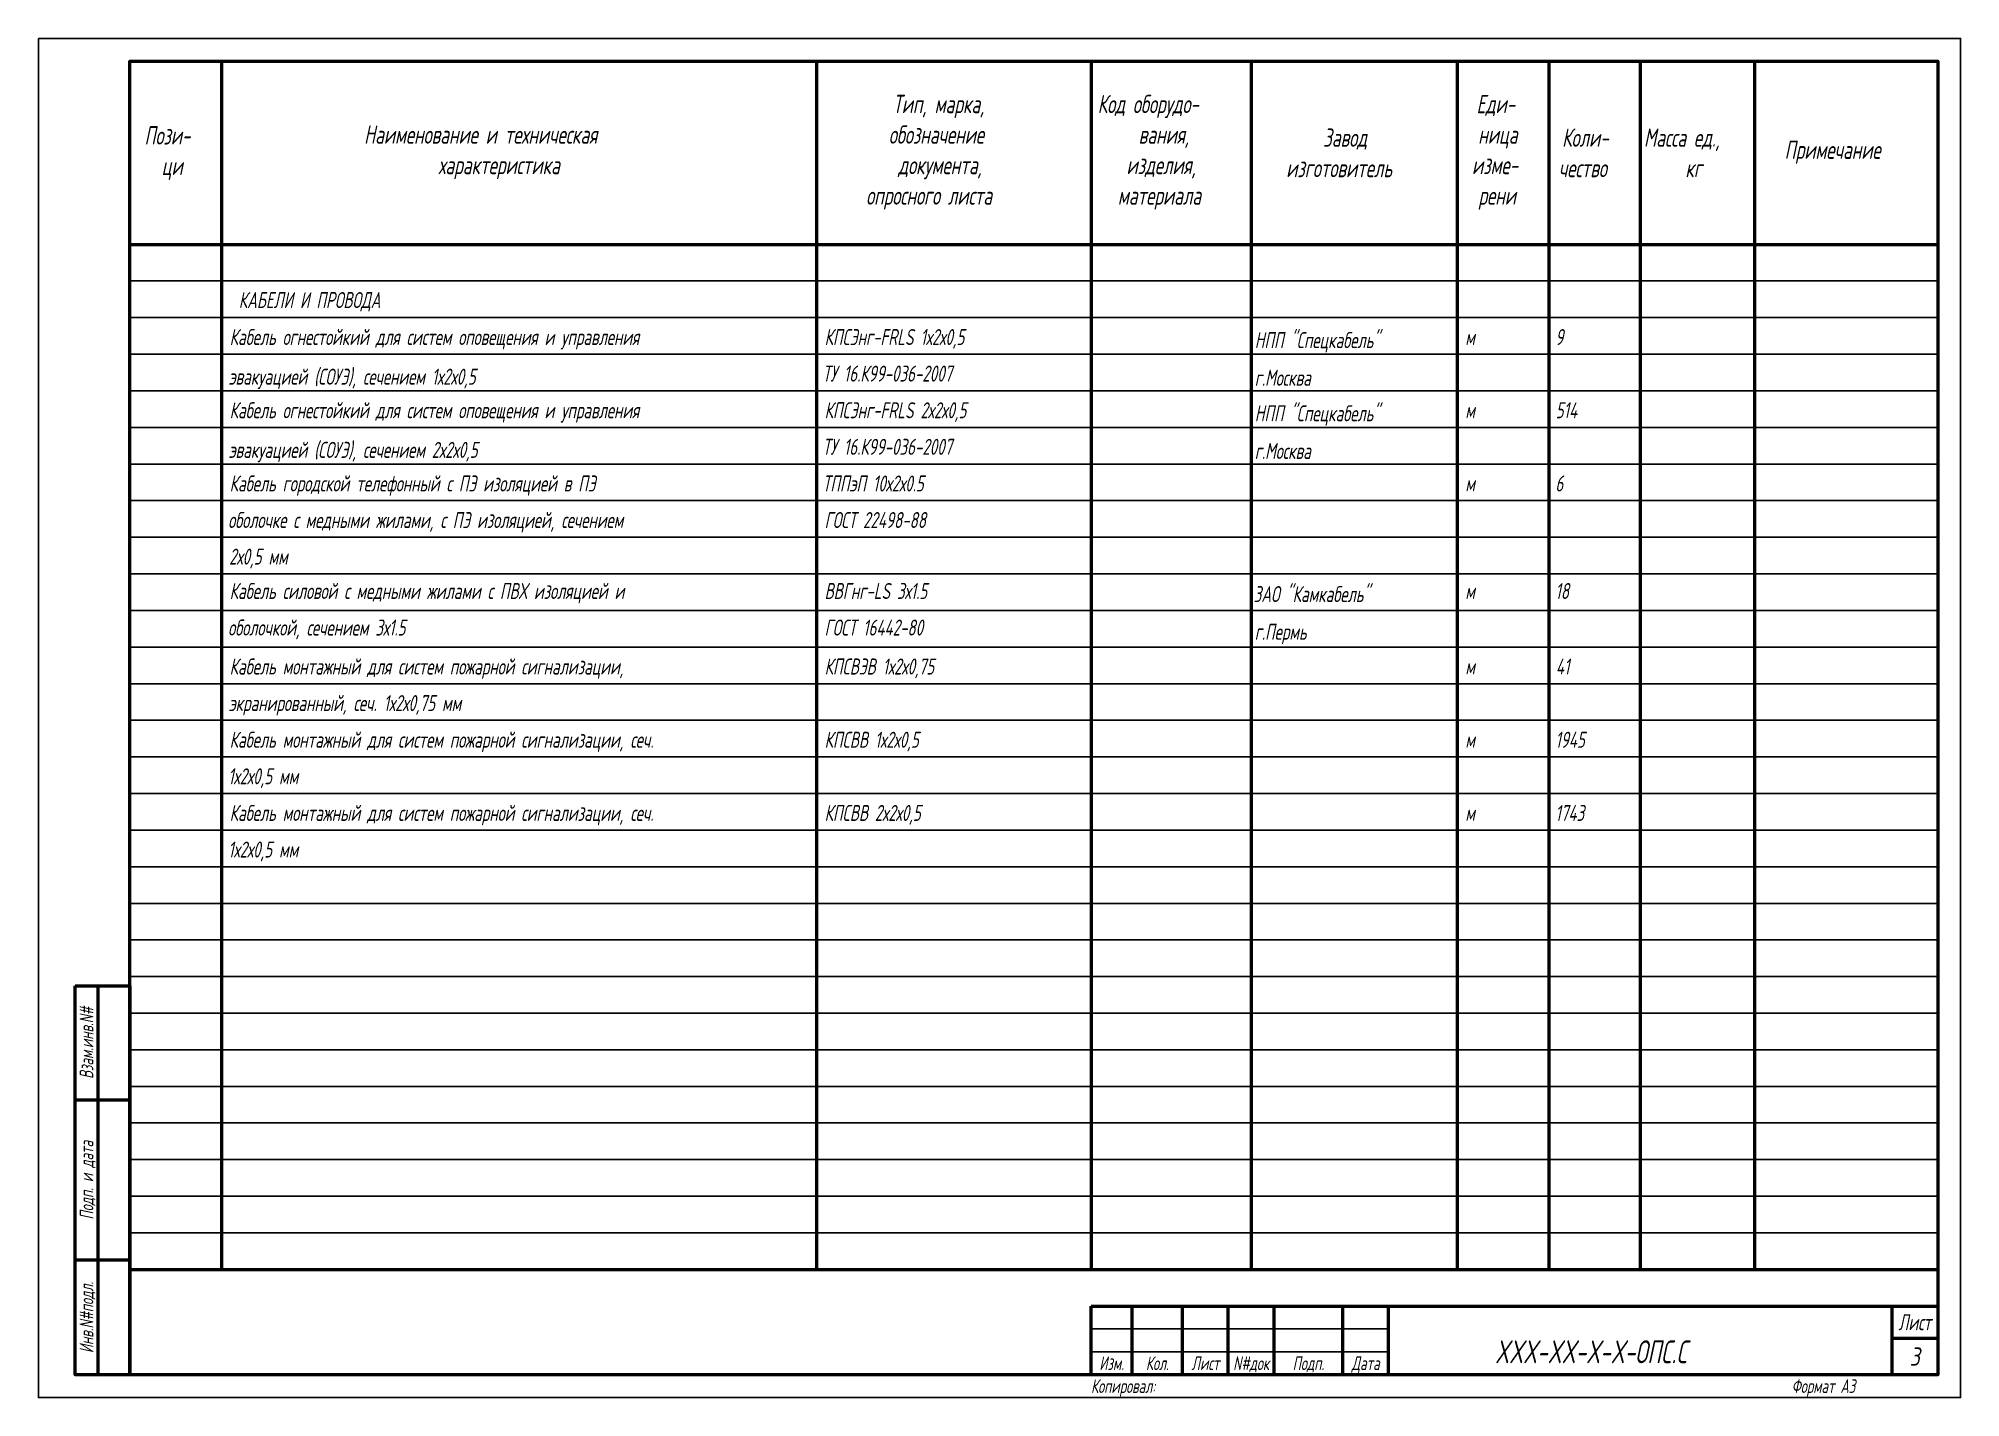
# Model space of a CAD drawing. Extents: x 0 to 1720, y -2086 to 3873.
# Drawn here: x 0 to 420, y -2086 to -1789 of the extents above; entities that cross this region are included whole.
import ezdxf
from ezdxf.enums import TextEntityAlignment as Align

# ---------------------------------------------------------------- set-up
doc = ezdxf.new("R2010")
doc.units = 0
doc.layers.add('FORMAT', color=134, linetype='Continuous')
doc.layers.add('TEXT', color=4, linetype='Continuous')
doc.styles.add('R2_5', font='romant.shx', dxfattribs={"width": 0.65, "oblique": 12, "height": 2.5})

msp = doc.modelspace()

# ---------------------------------------------------------------- texts
at = {"layer": 'FORMAT', "style": 'R2_5', "oblique": 12, "width": 0.65}
for s, p in [('Тип, марка,', (186.71, -1805.33)), ('Код оборудо-', (231.45, -1805.33)), ('Еди-', (314.23, -1805.33)), ('Пози-', (23.17, -1812.19)), ('Наименование и техническая', (71.16, -1812)), ('обозначение', (185.81, -1812)), ('вания,', (240.4, -1812)), ('Завод', (280.7, -1812.67)), ('ница', (314.6, -1812)), ('Коли-', (332.93, -1812.67)), ('Масса ед.,', (350.82, -1812.67)), ('Примечание', (381.55, -1815.33)), ('ци', (26.93, -1818.86)), ('характеристика', (87.4, -1818.67)), ('документа,', (187.87, -1818.67)), ('изделия,', (237.74, -1818.67)), ('изготовитель', (272.64, -1819.33)), ('изме-', (313.24, -1818.67)), ('чество', (332.19, -1819.33)), ('кг', (359.86, -1819.33)), ('опросного листа', (180.86, -1825.33)), ('материала', (235.85, -1825.33)), ('рени', (314.64, -1825.33))]:
    msp.add_text(s, height=4, dxfattribs=at).set_placement(p)
for s, height, p in [('Лист', 3.5, (410, -2069.54)), ('Формат А3', 3, (390.04, -2083.5))]:
    msp.add_text(s, height=height, dxfattribs=at).set_placement(p, align=Align.MIDDLE_CENTER)
for s, p in [('Изм.', (234.49, -2080)), ('Кол.', (244.49, -2080)), ('Лист', (255, -2080)), ('N#док', (265, -2080)), ('Подп.', (277.5, -2080)), ('Дата', (290, -2080))]:
    msp.add_text(s, height=3, dxfattribs=at).set_placement(p, align=Align.CENTER)
msp.add_text('Копировал:', height=3, dxfattribs=at).set_placement((230, -2083.5), align=Align.MIDDLE_LEFT)
at = {"layer": 'TEXT', "style": 'R2_5', "oblique": 12, "width": 0.65}
for s, height, p in [('КАБЕЛИ И ПРОВОДА', 3.5, (43.78, -1847.92)), ('Кабель огнестойкий для систем оповещения и управления', 3.5, (41.78, -1856)), ('КПСЭнг-FRLS 1х2х0,5', 3.5, (171.78, -1856)), ('НПП "Спецкабель"', 3.5, (265.78, -1856.67)), ('м', 3.5, (311.78, -1856)), ('9', 3.5, (331.46, -1856)), ('ТУ 16.К99-036-2007', 3.5, (171.35, -1863.99)), ('эвакуацией (СОУЭ), сечением 1х2х0,5', 3.5, (41.57, -1864.66)), ('г.Москва', 3.5, (265.78, -1864.9)), ('Кабель огнестойкий для систем оповещения и управления', 3.5, (41.78, -1872)), ('КПСЭнг-FRLS 2х2х0,5', 3.5, (171.78, -1872)), ('НПП "Спецкабель"', 3.5, (265.78, -1872.67)), ('514', 3.5, (331.53, -1872)), ('м', 3.5, (311.78, -1872)), ('эвакуацией (СОУЭ), сечением 2х2х0,5', 3.5, (41.57, -1880.66)), ('ТУ 16.К99-036-2007', 3.5, (171.35, -1879.99)), ('г.Москва', 3.5, (265.78, -1880.9)), ('Кабель городской телефонный с ПЭ изоляцией в ПЭ', 3.5, (41.78, -1888)), ('ТППэП 10х2х0.5', 3.5, (171.35, -1888)), ('м', 3.5, (311.78, -1888)), ('6', 3.5, (331.46, -1888)), ('оболочке с медными жилами, с ПЭ изоляцией, сечением', 3.5, (41.46, -1895.99)), ('ГОСТ 22498-88', 3.5, (171.78, -1895.99)), ('2х0,5 мм', 3.5, (41.67, -1903.98)), ('Кабель силовой с медными жилами с ПВХ изоляцией и', 3.5, (41.78, -1911.5)), ('ВВГнг-LS 3х1.5', 3.5, (171.78, -1911.5)), ('ЗАО "Камкабель"', 3.5, (265.53, -1912.17)), ('м', 3.5, (311.78, -1911.5)), ('18', 3.5, (331.46, -1911.5)), ('оболочкой, сечением 3х1.5', 3.5, (41.46, -1919.49)), ('ГОСТ 16442-80', 3.5, (171.78, -1919.49)), ('г.Пермь', 3.5, (265.78, -1920.4)), ('Кабель монтажный для систем пожарной сигнализации,', 3.5, (41.78, -1928)), ('КПСВЭВ 1х2х0,75', 3.5, (171.78, -1928)), ('м', 3.5, (311.78, -1928)), ('41', 3.5, (331.57, -1928)), ('экранированный, сеч. 1х2х0,75 мм', 3.5, (41.57, -1935.99)), ('Кабель монтажный для систем пожарной сигнализации, сеч.', 3.5, (41.78, -1944)), ('КПСВВ 1х2х0,5', 3.5, (171.78, -1944)), ('м', 3.5, (311.78, -1944)), ('1945', 3.5, (331.46, -1944)), ('1х2х0,5 мм', 3.5, (41.46, -1951.99)), ('Кабель монтажный для систем пожарной сигнализации, сеч.', 3.5, (41.78, -1960)), ('КПСВВ 2х2х0,5', 3.5, (171.78, -1960)), ('1743', 3.5, (331.46, -1960)), ('м', 3.5, (311.78, -1960)), ('1х2х0,5 мм', 3.5, (41.46, -1967.99)), ('XXX-XX-X-X-ОПС.C', 5, (318.29, -2078.5))]:
    msp.add_text(s, height=height, dxfattribs=at).set_placement(p)
for s, p in [('Взам.инв.N#', (10.5, -2008.5)), ('Подп. и дата', (10.5, -2038.5)), ('Инв.N#подл.', (10.5, -2068.5))]:
    msp.add_text(s, height=3, rotation=90, dxfattribs=at).set_placement(p, align=Align.MIDDLE_CENTER)
at = {"layer": 'TEXT', "style": 'R2_5', "oblique": 12, "width": 0.75}
msp.add_text('3', height=4, dxfattribs=at).set_placement((410, -2077.04), align=Align.MIDDLE_CENTER)

# ---------------------------------------------------------------- linework, layer by layer
at = {"layer": 'FORMAT', "lineweight": 50}
for p, q in [((40, -1794), (40, -2058)), ((170, -1794), (170, -2058)), ((230, -1794), (230, -2058)), ((265, -1794), (265, -2058)), ((310, -1794), (310, -2058)), ((330, -1794), (330, -2058)), ((350, -1794), (350, -2058)), ((375, -1794), (375, -2058)), ((20, -1834), (415, -1834)), ((13, -1996), (13, -2081)), ((20, -2021), (8, -2021)), ((20, -2056), (8, -2056)), ((20, -2058), (415, -2058)), ((238.98, -2081), (238.98, -2066)), ((250, -2081), (250, -2066)), ((260, -2081), (260, -2066)), ((270, -2081), (270, -2066)), ((285, -2081), (285, -2066)), ((295.01, -2081), (295.01, -2066)), ((405, -2066), (405, -2081)), ((415, -2073.09), (405, -2073.09))]:
    msp.add_line(p, q, dxfattribs=at)
at = {"layer": 'FORMAT'}
for p, q in [((20, -1842), (415, -1842)), ((20, -1850), (415, -1850)), ((20, -1858), (415, -1858)), ((20, -1866), (415, -1866)), ((20, -1874), (415, -1874)), ((20, -1882), (415, -1882)), ((20, -1890), (415, -1890)), ((20, -1898), (415, -1898)), ((20, -1898), (415, -1898)), ((20, -1906), (415, -1906)), ((20, -1914), (415, -1914)), ((20, -1922), (415, -1922)), ((20, -1930), (415, -1930)), ((20, -1938), (415, -1938)), ((20, -1946), (415, -1946)), ((20, -1954), (415, -1954)), ((20, -1962), (415, -1962)), ((20, -1970), (415, -1970)), ((20, -1978), (415, -1978)), ((20, -1986), (415, -1986)), ((20, -1994), (415, -1994)), ((20, -2002), (415, -2002)), ((20, -2010), (415, -2010)), ((20, -2018), (415, -2018)), ((20, -2026), (415, -2026)), ((20, -2034), (415, -2034)), ((20, -2042), (415, -2042)), ((20, -2050), (415, -2050)), ((230, -2071), (295.01, -2071)), ((230, -2076), (295.01, -2076))]:
    msp.add_line(p, q, dxfattribs=at)
msp.add_lwpolyline([(0, -1789), (420, -1789), (420, -2086), (0, -2086)], close=True, dxfattribs=at)
at = {"layer": 'FORMAT', "lineweight": 50}
for points in [[(20, -2081), (20, -1794), (415, -1794), (415, -2081)], [(8, -1996), (20, -1996), (20, -2081), (8, -2081)], [(230, -2066), (415, -2066), (415, -2081), (230, -2081)]]:
    msp.add_lwpolyline(points, close=True, dxfattribs=at)

msp.set_redraw_order([(e.dxf.handle, doc.entitydb.next_handle()) for e in msp.query("TEXT MTEXT ATTDEF DIMENSION ARC_DIMENSION")])  # texts and dimensions are drawn at this point

doc.saveas('drawing.dxf')
